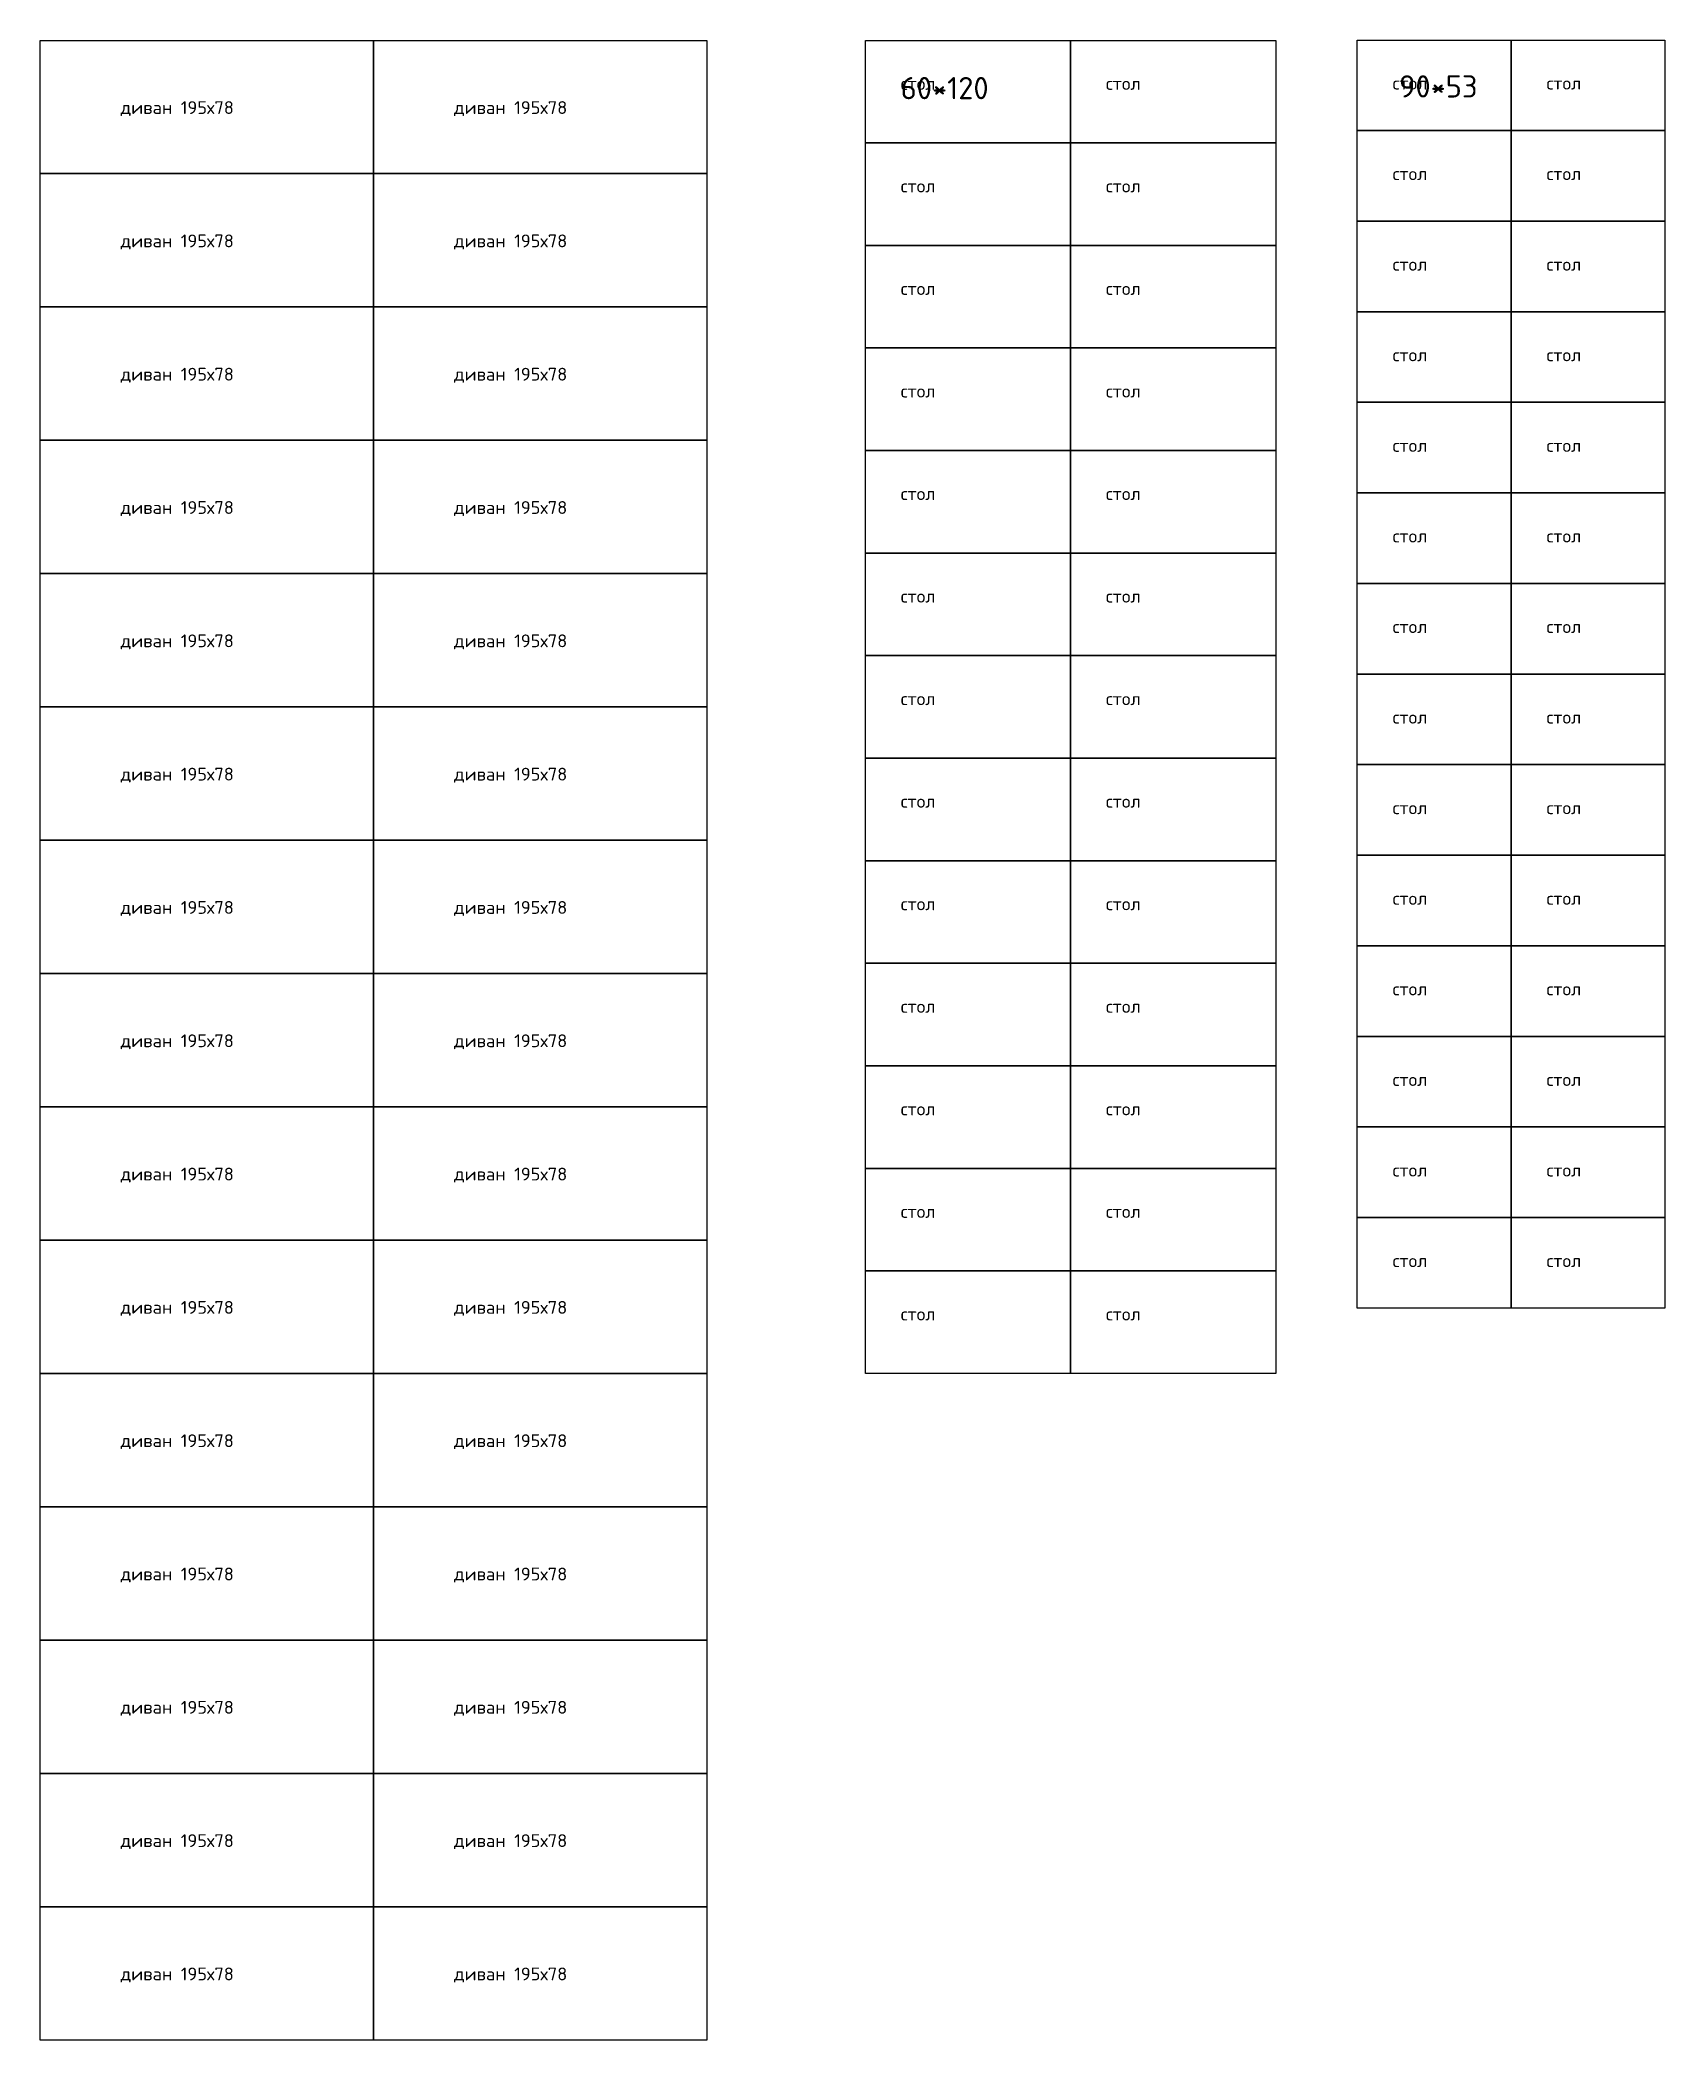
# Model space of a CAD drawing. Header units: metres. Extents: x 23103 to 193015, y -44365 to 67706.
# Drawn here: x 23103 to 32608, y 56004 to 67706 of the extents above; entities that cross this region are included whole.
import ezdxf

# ---------------------------------------------------------------- set-up
doc = ezdxf.new("R2010")
doc.units = ezdxf.units.M
doc.styles.get("Standard").update_dxf_attribs({"font": 'simplex.shx'})
doc.styles.add('Роман', font='isocpeur.ttf', dxfattribs={"height": 100})

msp = doc.modelspace()

# ---------------------------------------------------------------- texts
at = {"char_height": 130, "attachment_point": 1, "style": 'Роман'}
for s, insert in [('60*120', (28137.4152, 67489.2694)), ('90*53', (31052.2122, 67499.2872))]:
    msp.add_mtext_dynamic_manual_height_columns(s, width=1670.434466, gutter_width=650, heights=[0], dxfattribs=dict(at, insert=insert))

# ---------------------------------------------------------------- blocks, each defined once
blk = doc.blocks.new('диван 195 78')
blk.add_lwpolyline([(0, 780), (1950, 780), (1950, 0), (0, 0)], close=True)
at = {"insert": (471, 424), "char_height": 75, "attachment_point": 1}
blk.add_mtext_dynamic_manual_height_columns('диван 195х78', width=736.09, gutter_width=12.5, heights=[0], dxfattribs=at)
blk = doc.blocks.new('*U62')
blk.add_blockref('диван 195 78', (0, 0))
blk = doc.blocks.new('*U63')
at = {"color": 0, "linetype": 'ByBlock', "lineweight": -2, "transparency": 16777216}
for p in [(0, 10920), (1950, 10920), (0, 10140), (1950, 10140), (0, 9360), (1950, 9360), (0, 8580), (1950, 8580), (0, 7800), (1950, 7800), (0, 7020), (1950, 7020), (0, 6240), (1950, 6240), (0, 5460), (1950, 5460), (0, 4680), (1950, 4680), (0, 3900), (1950, 3900), (0, 3120), (1950, 3120), (0, 2340), (1950, 2340), (0, 1560), (1950, 1560), (0, 780), (1950, 780), (0, 0), (1950, 0)]:
    blk.add_blockref('*U62', p, dxfattribs=at)
blk = doc.blocks.new('стол')
blk.add_lwpolyline([(0, 0), (1200, 0), (1200, -600), (0, -600)], close=True)
at = {"insert": (207, -215), "char_height": 75, "attachment_point": 1}
blk.add_mtext_dynamic_manual_height_columns('стол', width=736.09, gutter_width=12.5, heights=[0], dxfattribs=at)
blk = doc.blocks.new('*U64')
blk.add_blockref('стол', (0, 0))
blk = doc.blocks.new('*U65')
at = {"color": 0, "linetype": 'ByBlock', "lineweight": -2, "transparency": 16777216}
for p in [(0, 0), (1200, 0), (0, -600), (1200, -600), (0, -1200), (1200, -1200), (0, -1800), (1200, -1800), (0, -2400), (1200, -2400), (0, -3000), (1200, -3000), (0, -3600), (1200, -3600), (0, -4200), (1200, -4200), (0, -4800), (1200, -4800), (0, -5400), (1200, -5400), (0, -6000), (1200, -6000), (0, -6600), (1200, -6600), (0, -7200), (1200, -7200)]:
    blk.add_blockref('*U64', p, dxfattribs=at)
blk = doc.blocks.new('*U66')
blk.add_lwpolyline([(0, 0), (900, 0), (900, -530), (0, -530)], close=True)
at = {"insert": (207, -215), "char_height": 75, "attachment_point": 1}
blk.add_mtext_dynamic_manual_height_columns('стол', width=736.09, gutter_width=12.5, heights=[0], dxfattribs=at)
blk = doc.blocks.new('*U67')
blk.add_blockref('*U66', (0, 0))
blk = doc.blocks.new('*U68')
at = {"color": 0, "linetype": 'ByBlock', "lineweight": -2, "transparency": 16777216}
for p in [(0, 0), (900, 0), (0, -530), (900, -530), (0, -1060), (900, -1060), (0, -1590), (900, -1590), (0, -2120), (900, -2120), (0, -2650), (900, -2650), (0, -3180), (900, -3180), (0, -3710), (900, -3710), (0, -4240), (900, -4240), (0, -4770), (900, -4770), (0, -5300), (900, -5300), (0, -5830), (900, -5830), (0, -6360), (900, -6360), (0, -6890), (900, -6890)]:
    blk.add_blockref('*U67', p, dxfattribs=at)

# ---------------------------------------------------------------- block references
for name, p in [('*U63', (23103.4419, 56003.7875)), ('*U65', (27930.7112, 67703.7875)), ('*U68', (30807.7603, 67705.7448))]:
    msp.add_blockref(name, p)

msp.set_redraw_order([(e.dxf.handle, doc.entitydb.next_handle()) for e in msp.query("TEXT MTEXT ATTDEF DIMENSION ARC_DIMENSION")])  # texts and dimensions are drawn at this point

doc.saveas('drawing.dxf')
